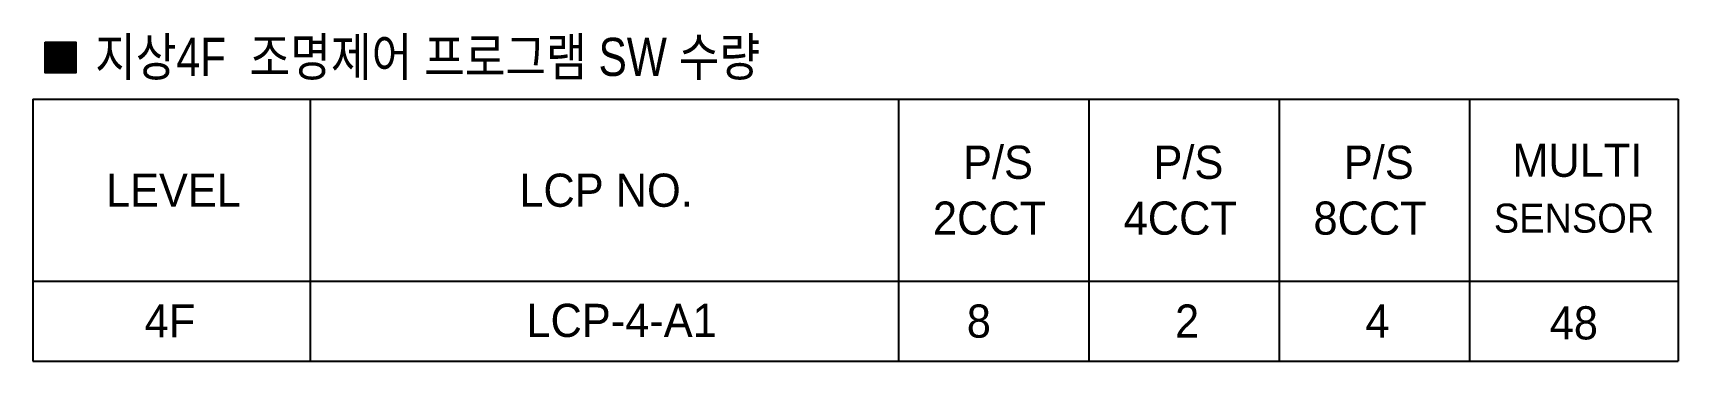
# Model space of a CAD drawing. Header units: millimetres. Extents: x 39625 to 501091, y -351975 to 836145.
# Drawn here: x 84503 to 124506, y 438839 to 446815 of the extents above; entities that cross this region are included whole.
import ezdxf

# ---------------------------------------------------------------- set-up
doc = ezdxf.new("R2010")
doc.units = ezdxf.units.MM
doc.header["$LTSCALE"] = 150
doc.layers.add('-----30 Text', color=2, linetype='Continuous')
doc.styles.add('ELEC', font='Dotum.ttf')

msp = doc.modelspace()

# ---------------------------------------------------------------- texts
at = {"layer": '-----30 Text', "style": 'ELEC', "width": 0.85}
msp.add_text('지상4F  조명제어 프로그램 SW 수량', height=927.35, dxfattribs=at).set_placement((86016, 445769))
at = {"layer": '-----30 Text', "style": 'ELEC'}
for s, height, p in [(' P/S', 805.8, (106828, 443268)), (' P/S', 805.8, (111457, 443268)), (' P/S', 805.8, (116087, 443268)), ('MULTI', 805.8, (120475, 443317)), (' LEVEL', 805.8, (85986, 442590)), (' LCP NO.', 805.8, (96038, 442589)), ('2CCT', 805.8, (106387, 441911)), ('4CCT', 805.8, (111026, 441911)), ('8CCT', 805.8, (115640, 441911)), ('SENSOR', 705.8, (120026, 441960)), ('4F', 805.8, (87220, 439414)), ('LCP-4-A1', 805.8, (96503, 439425)), ('8', 806, (107211, 439408)), ('2', 806, (112275, 439408)), ('4', 806, (116904, 439408)), ('48', 805.8, (121385, 439365))]:
    msp.add_text(s, height=height, dxfattribs=at).set_placement(p)

# ---------------------------------------------------------------- hatches: boundary and pattern name
at = {"layer": '-----30 Text'}
h = msp.add_hatch(dxfattribs=at)
h.set_pattern_fill('ANSI31', color=256, scale=2.180662, style=0)
h.set_pattern_definition([(45, (1621714.99295, 52062.30232), (-0.19274513219, 0.19274513219), [])])
h.paths.add_polyline_path([(84802, 446590), (85547, 446590), (85547, 445846), (84802, 445846)])

# ---------------------------------------------------------------- linework, layer by layer
msp.add_lwpolyline([(84802, 446590), (85547, 446590), (85547, 445846), (84802, 445846)], close=True, dxfattribs=at)
at = {"color": 3}
for p, q in [((84503, 445202), (84503, 438839)), ((84503, 445202), (105547, 445202)), ((91248, 445202), (91248, 438839)), ((105547, 445202), (105547, 438839)), ((105547, 445202), (105547, 438839)), ((105547, 445202), (124506, 445202)), ((110177, 445202), (110177, 438839)), ((114806, 445202), (114806, 438839)), ((119436, 445202), (119436, 438839)), ((124506, 445202), (124506, 438839)), ((124506, 445202), (124506, 439578)), ((84503, 440784), (105547, 440784)), ((105547, 440784), (124506, 440784)), ((84503, 438839), (105547, 438839)), ((105547, 438839), (124506, 438839))]:
    msp.add_line(p, q, dxfattribs=at)

msp.set_redraw_order([(e.dxf.handle, doc.entitydb.next_handle()) for e in msp.query("TEXT MTEXT ATTDEF DIMENSION ARC_DIMENSION")])  # texts and dimensions are drawn at this point

doc.saveas('drawing.dxf')
